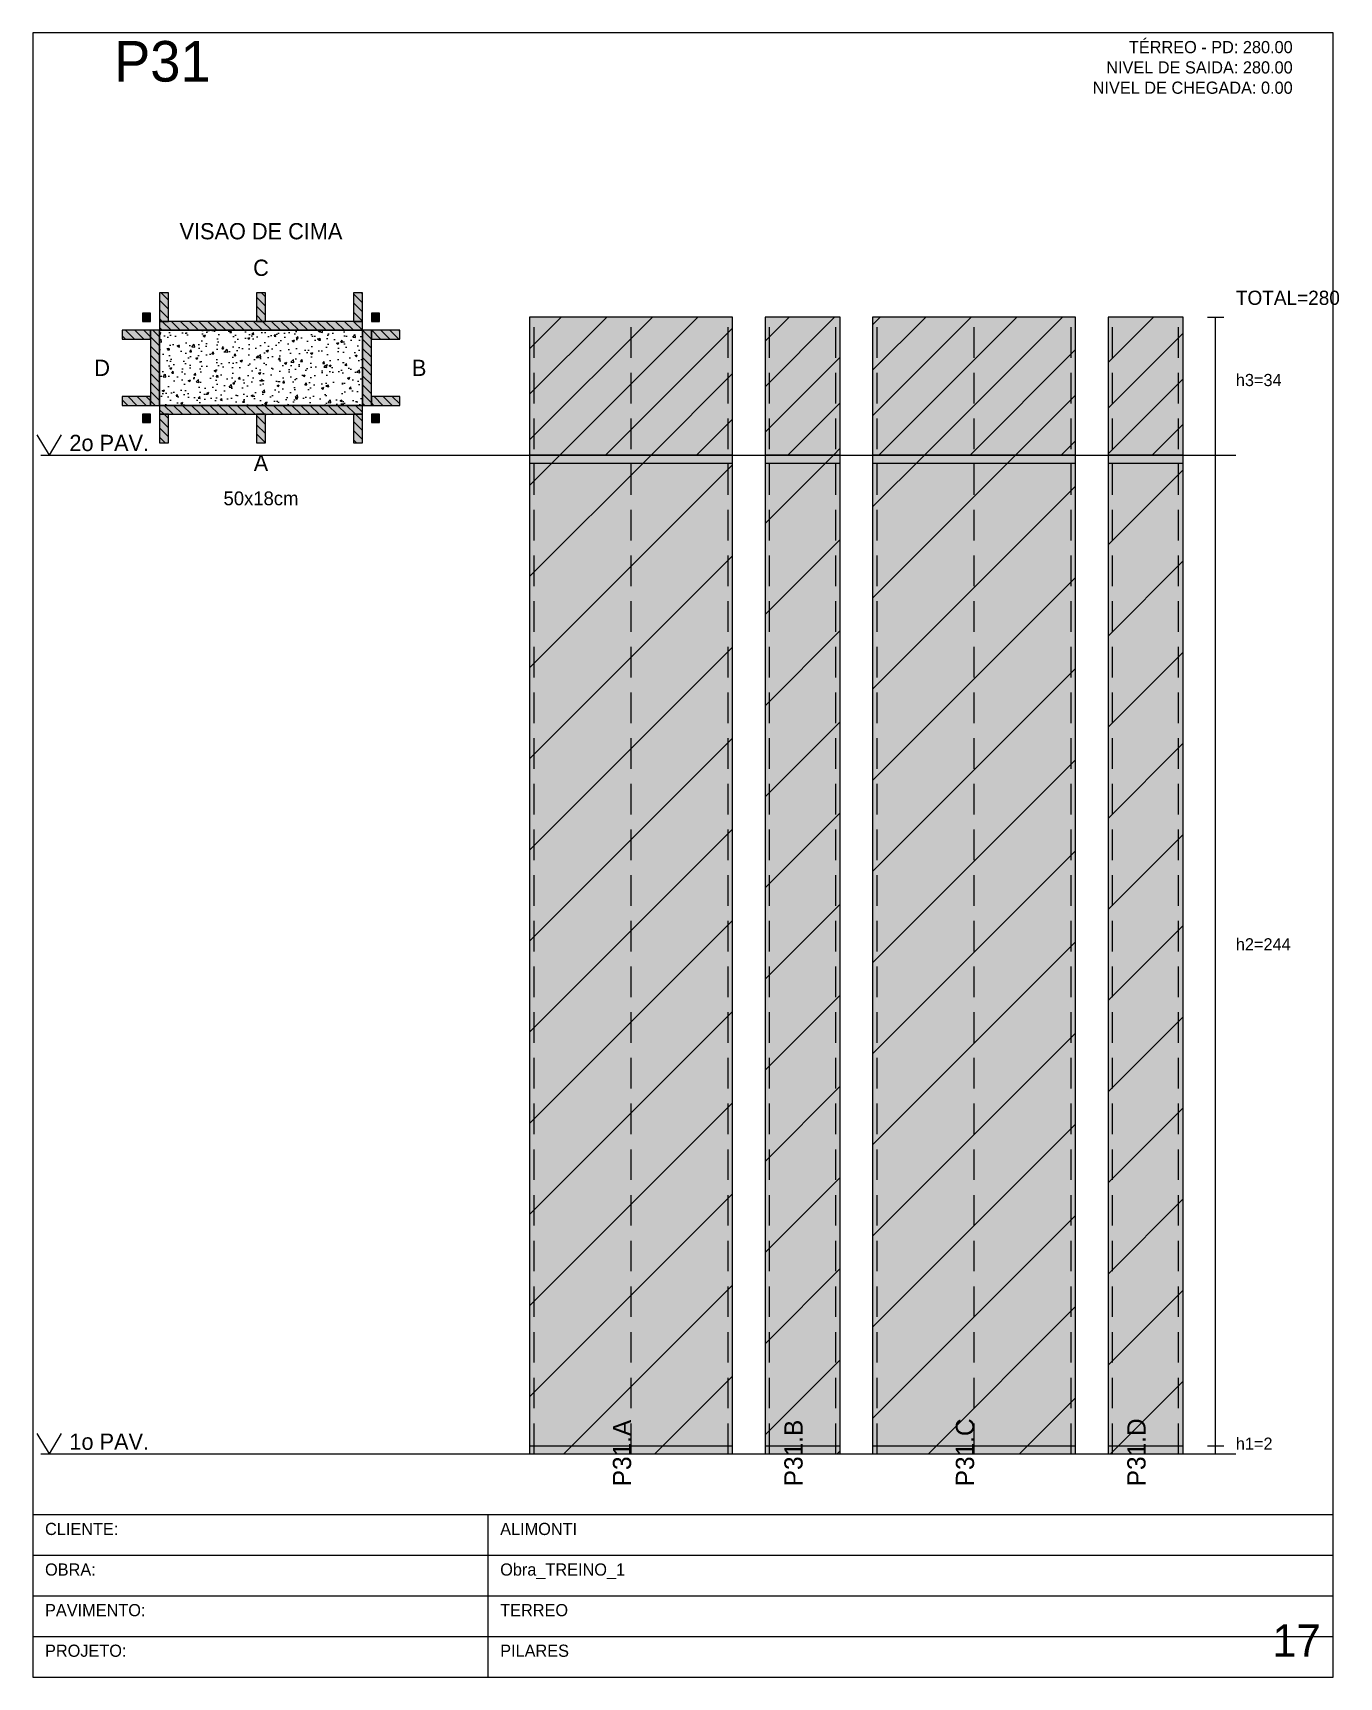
# Model space of a CAD drawing. Header units: metres. Extents: x 0 to 2088, y 0 to 2105.
# Drawn here: x 413.4 to 735.2, y 1275 to 1680 of the extents above; entities that cross this region are included whole.
import ezdxf
from ezdxf.enums import TextEntityAlignment as Align

# ---------------------------------------------------------------- set-up
doc = ezdxf.new("R2010")
doc.units = ezdxf.units.M
doc.linetypes.add('HIDDEN', pattern=[0.375, 0.25, -0.125])
for name, color, linetype in [('BORDA_CELULA', 9, 'Continuous'), ('CARIMBO', 9, 'Continuous'), ('CHAPA', 1, 'Continuous'), ('CONCRETO', 4, 'Continuous'), ('COTA', 241, 'Continuous'), ('Hachura', 251, 'Continuous'), ('LABEL_ID', 3, 'Continuous'), ('Nivel', 4, 'Continuous'), ('NOMENCLATURA', 1, 'Continuous'), ('Paineis', 200, 'Continuous'), ('SARR_2.2x7', 40, 'Continuous'), ('Texto Secao', 2, 'Continuous'), ('TEXTO_GERAL', 2, 'Continuous')]:
    doc.layers.add(name, color=color, linetype=linetype)

msp = doc.modelspace()

# ---------------------------------------------------------------- texts
at = {"layer": 'CARIMBO', "color": 9}
for s, p in [('CLIENTE:', (416.4, 1310)), ('OBRA:', (416.4, 1300)), ('PAVIMENTO:', (416.4, 1290)), ('PROJETO:', (416.4, 1280))]:
    msp.add_text(s, height=3, dxfattribs=at).set_placement(p)
at = {"layer": 'COTA', "color": 8}
for s, height, p in [('TOTAL=280', 3.5, (709.8, 1613)), ('h3=34', 3, (709.8, 1593)), ('h2=244', 3, (709.8, 1454)), ('h1=2', 3, (709.8, 1331))]:
    msp.add_text(s, height=height, dxfattribs=at).set_placement(p)
at = {"layer": 'Cota Secao (2x)', "color": 4}
msp.add_text('50x18cm', height=3.4, dxfattribs=at).set_placement((469.6, 1567.05), align=Align.TOP_CENTER)
at = {"layer": 'LABEL_ID', "color": 3}
msp.add_text('17', height=8, dxfattribs=at).set_placement((718.8, 1280))
at = {"layer": 'Nivel', "color": 4}
for s, p in [('2o PAV.', (422.4, 1577)), ('1o PAV.', (422.4, 1331))]:
    msp.add_text(s, height=4, dxfattribs=at).set_placement(p)
at = {"layer": 'NOMENCLATURA', "color": 1}
msp.add_text('P31', height=10, dxfattribs=at).set_placement((433.4, 1668))
at = {"layer": 'Texto Secao', "color": 2}
for s, p in [('VISAO DE CIMA', (469.6, 1627.95)), ('C', (469.6, 1618.95))]:
    msp.add_text(s, height=4, dxfattribs=at).set_placement(p, align=Align.BOTTOM_CENTER)
msp.add_text('D', height=4, dxfattribs=at).set_placement((432.4, 1597.5), align=Align.MIDDLE_RIGHT)
msp.add_text('B', height=4, dxfattribs=at).set_placement((506.8, 1597.5), align=Align.MIDDLE_LEFT)
msp.add_text('A', height=4, dxfattribs=at).set_placement((469.6, 1576.05), align=Align.TOP_CENTER)
for s, p in [('P31.A', (560.8, 1322)), ('P31.B', (603.05, 1322)), ('P31.C', (645.3, 1322)), ('P31.D', (687.55, 1322))]:
    msp.add_text(s, height=4.5, rotation=90, dxfattribs=at).set_placement(p)
at = {"layer": 'TEXTO_GERAL', "color": 2}
for s, p in [('TÉRREO - PD: 280.00', (723.8, 1675)), ('NIVEL DE SAIDA: 280.00', (723.8, 1670)), ('NIVEL DE CHEGADA: 0.00', (723.8, 1665))]:
    msp.add_text(s, height=3, dxfattribs=at).set_placement(p, align=Align.RIGHT)
for s, p in [('ALIMONTI', (528.54, 1310)), ('Obra_TREINO_1', (528.54, 1300)), ('TERREO', (528.54, 1290)), ('PILARES', (528.54, 1280))]:
    msp.add_text(s, height=3, dxfattribs=at).set_placement(p)

# ---------------------------------------------------------------- hatches: boundary and pattern name
at = {"layer": 'CHAPA'}
for points in [[(440.4, 1608.95), (442.4, 1608.95), (442.4, 1610.95), (440.4, 1610.95)], [(496.8, 1608.95), (498.8, 1608.95), (498.8, 1610.95), (496.8, 1610.95)], [(440.4, 1584.05), (442.4, 1584.05), (442.4, 1586.05), (440.4, 1586.05)], [(496.8, 1584.05), (498.8, 1584.05), (498.8, 1586.05), (496.8, 1586.05)]]:
    msp.add_hatch(color=1, dxfattribs=at).paths.add_polyline_path(points)
at = {"layer": 'COTA'}
h = msp.add_hatch(dxfattribs=at)
h.set_pattern_fill('AR-CONC', scale=0.03)
h.paths.add_polyline_path([(444.6, 1588.25), (494.6, 1588.25), (494.6, 1606.75), (444.6, 1606.75)])
at = {"layer": 'Hachura'}
for points in [[(535.8, 1576), (585.8, 1576), (585.8, 1610), (535.8, 1610)], [(593.8, 1576), (612.3, 1576), (612.3, 1610), (593.8, 1610)], [(620.3, 1576), (670.3, 1576), (670.3, 1610), (620.3, 1610)], [(678.3, 1576), (696.8, 1576), (696.8, 1610), (678.3, 1610)], [(535.8, 1330), (585.8, 1330), (585.8, 1576), (535.8, 1576)], [(593.8, 1330), (612.3, 1330), (612.3, 1576), (593.8, 1576)], [(620.3, 1330), (670.3, 1330), (670.3, 1576), (620.3, 1576)], [(678.3, 1330), (696.8, 1330), (696.8, 1576), (678.3, 1576)]]:
    msp.add_hatch(color=256, dxfattribs=at).paths.add_polyline_path(points)
h = msp.add_hatch(dxfattribs=at)
h.set_pattern_fill('ANSI31', scale=2.5)
h.paths.add_polyline_path([(535.8, 1576), (585.8, 1576), (585.8, 1610), (535.8, 1610)])
h = msp.add_hatch(dxfattribs=at)
h.set_pattern_fill('ANSI31', scale=2.5)
h.paths.add_polyline_path([(593.8, 1576), (612.3, 1576), (612.3, 1610), (593.8, 1610)])
h = msp.add_hatch(dxfattribs=at)
h.set_pattern_fill('ANSI31', scale=2.5)
h.paths.add_polyline_path([(620.3, 1576), (670.3, 1576), (670.3, 1610), (620.3, 1610)])
h = msp.add_hatch(dxfattribs=at)
h.set_pattern_fill('ANSI31', scale=2.5)
h.paths.add_polyline_path([(678.3, 1576), (696.8, 1576), (696.8, 1610), (678.3, 1610)])
h = msp.add_hatch(dxfattribs=at)
h.set_pattern_fill('ANSI31', scale=5)
h.paths.add_polyline_path([(535.8, 1330), (585.8, 1330), (585.8, 1576), (535.8, 1576)])
h = msp.add_hatch(dxfattribs=at)
h.set_pattern_fill('ANSI31', scale=5)
h.paths.add_polyline_path([(593.8, 1330), (612.3, 1330), (612.3, 1576), (593.8, 1576)])
h = msp.add_hatch(dxfattribs=at)
h.set_pattern_fill('ANSI31', scale=5)
h.paths.add_polyline_path([(620.3, 1330), (670.3, 1330), (670.3, 1576), (620.3, 1576)])
h = msp.add_hatch(dxfattribs=at)
h.set_pattern_fill('ANSI31', scale=5)
h.paths.add_polyline_path([(678.3, 1330), (696.8, 1330), (696.8, 1576), (678.3, 1576)])
at = {"layer": 'Paineis'}
for points in [[(444.6, 1606.75), (494.6, 1606.75), (494.6, 1608.95), (444.6, 1608.95)], [(442.4, 1588.25), (444.6, 1588.25), (444.6, 1606.75), (442.4, 1606.75)], [(494.6, 1588.25), (496.8, 1588.25), (496.8, 1606.75), (494.6, 1606.75)], [(444.6, 1586.05), (494.6, 1586.05), (494.6, 1588.25), (444.6, 1588.25)]]:
    msp.add_hatch(color=256, dxfattribs=at).paths.add_polyline_path(points)
h = msp.add_hatch(dxfattribs=at)
h.set_pattern_fill('ANSI31', scale=0.5, angle=270)
h.paths.add_polyline_path([(444.6, 1606.75), (494.6, 1606.75), (494.6, 1608.95), (444.6, 1608.95)])
h = msp.add_hatch(dxfattribs=at)
h.set_pattern_fill('ANSI31', scale=0.5, angle=270)
h.paths.add_polyline_path([(442.4, 1588.25), (444.6, 1588.25), (444.6, 1606.75), (442.4, 1606.75)])
h = msp.add_hatch(dxfattribs=at)
h.set_pattern_fill('ANSI31', scale=0.5, angle=270)
h.paths.add_polyline_path([(494.6, 1588.25), (496.8, 1588.25), (496.8, 1606.75), (494.6, 1606.75)])
h = msp.add_hatch(dxfattribs=at)
h.set_pattern_fill('ANSI31', scale=0.5, angle=270)
h.paths.add_polyline_path([(444.6, 1586.05), (494.6, 1586.05), (494.6, 1588.25), (444.6, 1588.25)])
at = {"layer": 'SARR_2.2x7'}
for points in [[(444.6, 1608.95), (446.8, 1608.95), (446.8, 1615.95), (444.6, 1615.95)], [(468.5, 1608.95), (470.7, 1608.95), (470.7, 1615.95), (468.5, 1615.95)], [(492.4, 1608.95), (494.6, 1608.95), (494.6, 1615.95), (492.4, 1615.95)], [(435.4, 1604.55), (442.4, 1604.55), (442.4, 1606.75), (435.4, 1606.75)], [(496.8, 1604.55), (503.8, 1604.55), (503.8, 1606.75), (496.8, 1606.75)], [(435.4, 1588.25), (442.4, 1588.25), (442.4, 1590.45), (435.4, 1590.45)], [(496.8, 1588.25), (503.8, 1588.25), (503.8, 1590.45), (496.8, 1590.45)], [(444.6, 1579.05), (446.8, 1579.05), (446.8, 1586.05), (444.6, 1586.05)], [(468.5, 1579.05), (470.7, 1579.05), (470.7, 1586.05), (468.5, 1586.05)], [(492.4, 1579.05), (494.6, 1579.05), (494.6, 1586.05), (492.4, 1586.05)]]:
    msp.add_hatch(color=256, dxfattribs=at).paths.add_polyline_path(points)
h = msp.add_hatch(dxfattribs=at)
h.set_pattern_fill('ANSI31', scale=0.5, angle=270)
h.paths.add_polyline_path([(444.6, 1608.95), (446.8, 1608.95), (446.8, 1615.95), (444.6, 1615.95)])
h = msp.add_hatch(dxfattribs=at)
h.set_pattern_fill('ANSI31', scale=0.5, angle=270)
h.paths.add_polyline_path([(468.5, 1608.95), (470.7, 1608.95), (470.7, 1615.95), (468.5, 1615.95)])
h = msp.add_hatch(dxfattribs=at)
h.set_pattern_fill('ANSI31', scale=0.5, angle=270)
h.paths.add_polyline_path([(492.4, 1608.95), (494.6, 1608.95), (494.6, 1615.95), (492.4, 1615.95)])
h = msp.add_hatch(dxfattribs=at)
h.set_pattern_fill('ANSI31', scale=0.5, angle=270)
h.paths.add_polyline_path([(435.4, 1604.55), (442.4, 1604.55), (442.4, 1606.75), (435.4, 1606.75)])
h = msp.add_hatch(dxfattribs=at)
h.set_pattern_fill('ANSI31', scale=0.5, angle=270)
h.paths.add_polyline_path([(496.8, 1604.55), (503.8, 1604.55), (503.8, 1606.75), (496.8, 1606.75)])
h = msp.add_hatch(dxfattribs=at)
h.set_pattern_fill('ANSI31', scale=0.5, angle=270)
h.paths.add_polyline_path([(435.4, 1588.25), (442.4, 1588.25), (442.4, 1590.45), (435.4, 1590.45)])
h = msp.add_hatch(dxfattribs=at)
h.set_pattern_fill('ANSI31', scale=0.5, angle=270)
h.paths.add_polyline_path([(496.8, 1588.25), (503.8, 1588.25), (503.8, 1590.45), (496.8, 1590.45)])
h = msp.add_hatch(dxfattribs=at)
h.set_pattern_fill('ANSI31', scale=0.5, angle=270)
h.paths.add_polyline_path([(444.6, 1579.05), (446.8, 1579.05), (446.8, 1586.05), (444.6, 1586.05)])
h = msp.add_hatch(dxfattribs=at)
h.set_pattern_fill('ANSI31', scale=0.5, angle=270)
h.paths.add_polyline_path([(468.5, 1579.05), (470.7, 1579.05), (470.7, 1586.05), (468.5, 1586.05)])
h = msp.add_hatch(dxfattribs=at)
h.set_pattern_fill('ANSI31', scale=0.5, angle=270)
h.paths.add_polyline_path([(492.4, 1579.05), (494.6, 1579.05), (494.6, 1586.05), (492.4, 1586.05)])

# ---------------------------------------------------------------- linework, layer by layer
at = {"layer": 'BORDA_CELULA', "color": 9}
msp.add_lwpolyline([(413.4, 1275), (733.8, 1275), (733.8, 1680), (413.4, 1680)], close=True, dxfattribs=at)
at = {"layer": 'CARIMBO', "color": 40}
for p, q in [((525.54, 1275), (525.54, 1315)), ((413.4, 1305), (733.8, 1305)), ((413.4, 1295), (733.8, 1295)), ((413.4, 1285), (733.8, 1285))]:
    msp.add_line(p, q, dxfattribs=at)
msp.add_lwpolyline([(413.4, 1275), (733.8, 1275), (733.8, 1315), (413.4, 1315)], close=True, dxfattribs=at)
at = {"layer": 'CHAPA', "color": 1}
for points in [[(440.4, 1608.95), (442.4, 1608.95), (442.4, 1610.95), (440.4, 1610.95)], [(496.8, 1608.95), (498.8, 1608.95), (498.8, 1610.95), (496.8, 1610.95)], [(440.4, 1584.05), (442.4, 1584.05), (442.4, 1586.05), (440.4, 1586.05)], [(496.8, 1584.05), (498.8, 1584.05), (498.8, 1586.05), (496.8, 1586.05)]]:
    msp.add_lwpolyline(points, close=True, dxfattribs=at)
at = {"layer": 'CONCRETO', "color": 4}
msp.add_lwpolyline([(444.6, 1588.25), (494.6, 1588.25), (494.6, 1606.75), (444.6, 1606.75)], close=True, dxfattribs=at)
at = {"layer": 'COTA', "color": 8}
for p, q in [((702.8, 1610), (706.8, 1610)), ((704.8, 1330), (704.8, 1610)), ((702.8, 1576), (706.8, 1576)), ((702.8, 1576), (706.8, 1576)), ((702.8, 1332), (706.8, 1332)), ((702.8, 1332), (706.8, 1332)), ((702.8, 1330), (706.8, 1330))]:
    msp.add_line(p, q, dxfattribs=at)
at = {"layer": 'Nivel', "color": 4}
for p, q in [((414.4, 1581), (417.4, 1576)), ((420.4, 1581), (417.4, 1576)), ((415.4, 1576), (709.8, 1576)), ((414.4, 1335), (417.4, 1330)), ((420.4, 1335), (417.4, 1330)), ((415.4, 1330), (709.8, 1330))]:
    msp.add_line(p, q, dxfattribs=at)
at = {"layer": 'Paineis'}
for p, q in [((535.8, 1574), (585.8, 1574)), ((593.8, 1574), (612.3, 1574)), ((620.3, 1574), (670.3, 1574)), ((678.3, 1574), (696.8, 1574)), ((535.8, 1332), (585.8, 1332)), ((593.8, 1332), (612.3, 1332)), ((620.3, 1332), (670.3, 1332)), ((678.3, 1332), (696.8, 1332))]:
    msp.add_line(p, q, dxfattribs=at)
for points in [[(444.6, 1606.75), (494.6, 1606.75), (494.6, 1608.95), (444.6, 1608.95)], [(535.8, 1576), (585.8, 1576), (585.8, 1610), (535.8, 1610)], [(593.8, 1576), (612.3, 1576), (612.3, 1610), (593.8, 1610)], [(620.3, 1576), (670.3, 1576), (670.3, 1610), (620.3, 1610)], [(678.3, 1576), (696.8, 1576), (696.8, 1610), (678.3, 1610)], [(442.4, 1588.25), (444.6, 1588.25), (444.6, 1606.75), (442.4, 1606.75)], [(494.6, 1588.25), (496.8, 1588.25), (496.8, 1606.75), (494.6, 1606.75)], [(444.6, 1586.05), (494.6, 1586.05), (494.6, 1588.25), (444.6, 1588.25)], [(535.8, 1330), (585.8, 1330), (585.8, 1576), (535.8, 1576)], [(593.8, 1330), (612.3, 1330), (612.3, 1576), (593.8, 1576)], [(620.3, 1330), (670.3, 1330), (670.3, 1576), (620.3, 1576)], [(678.3, 1330), (696.8, 1330), (696.8, 1576), (678.3, 1576)]]:
    msp.add_lwpolyline(points, close=True, dxfattribs=at)
at = {"layer": 'SARR_2.2x7', "linetype": 'HIDDEN', "ltscale": 30}
for p, q in [((536.9, 1330), (536.9, 1610)), ((560.8, 1330), (560.8, 1610)), ((584.7, 1330), (584.7, 1610)), ((594.9, 1330), (594.9, 1610)), ((611.2, 1330), (611.2, 1610)), ((621.4, 1330), (621.4, 1610)), ((645.3, 1330), (645.3, 1610)), ((669.2, 1330), (669.2, 1610)), ((679.4, 1330), (679.4, 1610)), ((695.7, 1330), (695.7, 1610))]:
    msp.add_line(p, q, dxfattribs=at)
at = {"layer": 'SARR_2.2x7'}
for points in [[(444.6, 1608.95), (446.8, 1608.95), (446.8, 1615.95), (444.6, 1615.95)], [(468.5, 1608.95), (470.7, 1608.95), (470.7, 1615.95), (468.5, 1615.95)], [(492.4, 1608.95), (494.6, 1608.95), (494.6, 1615.95), (492.4, 1615.95)], [(435.4, 1604.55), (442.4, 1604.55), (442.4, 1606.75), (435.4, 1606.75)], [(496.8, 1604.55), (503.8, 1604.55), (503.8, 1606.75), (496.8, 1606.75)], [(435.4, 1588.25), (442.4, 1588.25), (442.4, 1590.45), (435.4, 1590.45)], [(496.8, 1588.25), (503.8, 1588.25), (503.8, 1590.45), (496.8, 1590.45)], [(444.6, 1579.05), (446.8, 1579.05), (446.8, 1586.05), (444.6, 1586.05)], [(468.5, 1579.05), (470.7, 1579.05), (470.7, 1586.05), (468.5, 1586.05)], [(492.4, 1579.05), (494.6, 1579.05), (494.6, 1586.05), (492.4, 1586.05)]]:
    msp.add_lwpolyline(points, close=True, dxfattribs=at)

msp.set_redraw_order([(e.dxf.handle, doc.entitydb.next_handle()) for e in msp.query("TEXT MTEXT ATTDEF DIMENSION ARC_DIMENSION")])  # texts and dimensions are drawn at this point

doc.saveas('drawing.dxf')
